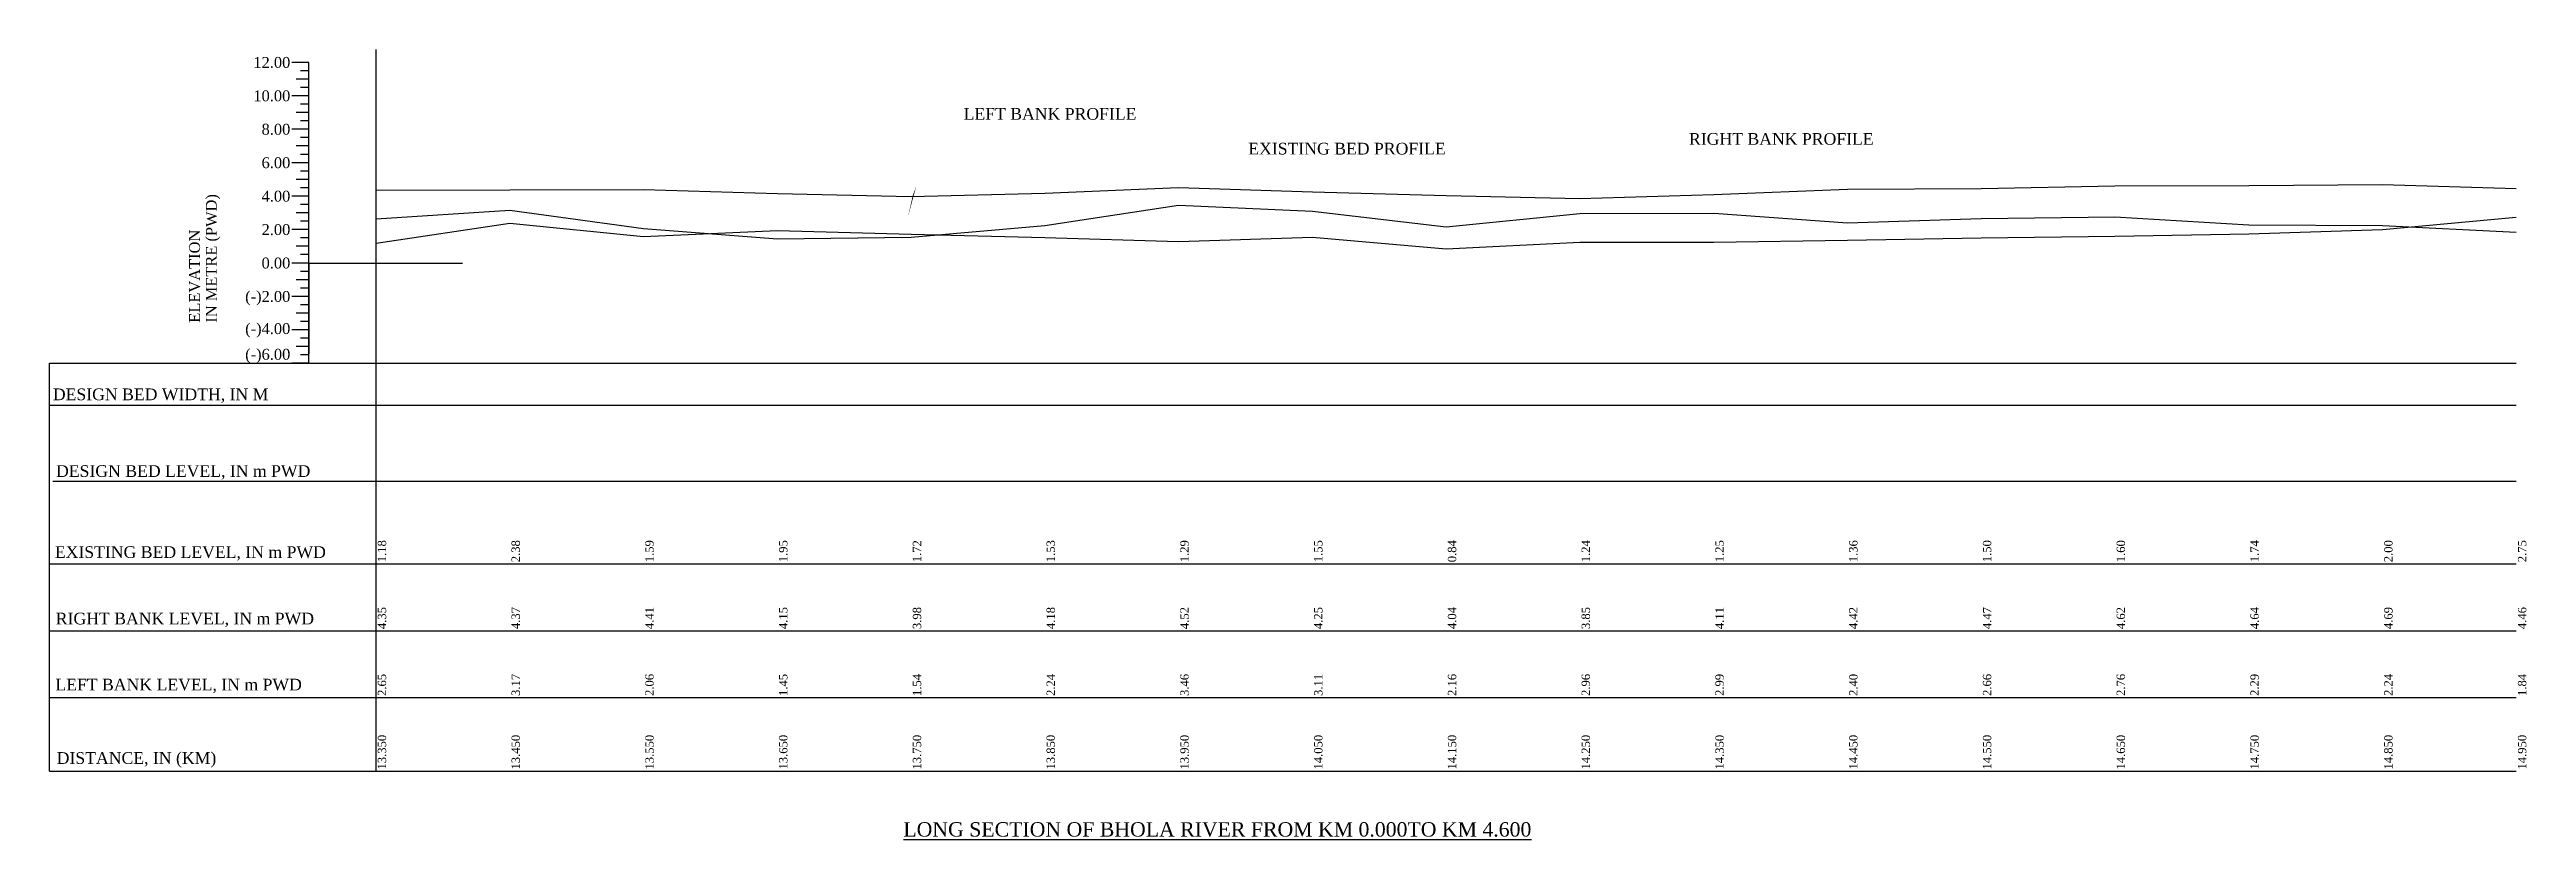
# Model space of a CAD drawing. Header units: metres. Extents: x -148477 to 168932, y -55673 to -2736.
# Drawn here: x 63082.2 to 63230.3, y -30442.3 to -30395.1 of the extents above; entities that cross this region are included whole.
import ezdxf
from ezdxf.enums import TextEntityAlignment as Align

# ---------------------------------------------------------------- set-up
doc = ezdxf.new("R2010")
doc.units = ezdxf.units.M
doc.styles.add('liza', font='times.ttf', dxfattribs={"height": 2})
doc.styles.get("Standard").update_dxf_attribs({"font": 'times.ttf'})

msp = doc.modelspace()

# ---------------------------------------------------------------- texts
at = {"color": 0, "lineweight": 30}
for s, p in [('12.00', (63096.5655, -30396.1794)), ('10.00', (63096.5655, -30398.1794)), ('8.00', (63096.5655, -30400.1794)), ('6.00', (63096.5655, -30402.1794)), ('4.00', (63096.5655, -30404.1794)), ('2.00', (63096.5655, -30406.1794)), ('0.00', (63096.5655, -30408.1794)), ('(-)2.00', (63096.5655, -30410.1794)), ('(-)4.00', (63096.5655, -30412.1044)), ('(-)6.00', (63096.5655, -30413.6388))]:
    msp.add_text(s, height=0.65, dxfattribs=at).set_placement(p, align=Align.RIGHT)
for s, p in [('IN METRE (PWD)', (63092.1655, -30411.4244)), ('ELEVATION', (63091.1655, -30411.4244))]:
    msp.add_text(s, height=0.65, rotation=90, dxfattribs=at).set_placement(p)
at = {"color": 2, "lineweight": 30, "insert": (63136.8343, -30398.5833), "char_height": 0.7, "attachment_point": 1}
msp.add_mtext('LEFT BANK PROFILE', dxfattribs=at)
at = {"color": 6, "lineweight": 30, "insert": (63180.219, -30400.0808), "char_height": 0.7, "attachment_point": 1}
msp.add_mtext('RIGHT BANK PROFILE', dxfattribs=at)
at = {"color": 4, "lineweight": 30, "insert": (63153.8612, -30400.6632), "char_height": 0.7, "attachment_point": 1}
msp.add_mtext('EXISTING BED PROFILE', dxfattribs=at)
at = {"color": 0, "lineweight": 30, "char_height": 0.7, "attachment_point": 1}
for s, insert in [('DESIGN BED WIDTH, IN M', (63082.3633, -30415.3603)), ('DESIGN BED LEVEL, IN m PWD', (63082.554, -30419.9487)), ('EXISTING BED LEVEL, IN m PWD', (63082.4833, -30424.7972)), ('RIGHT BANK LEVEL, IN m PWD', (63082.5382, -30428.7722)), ('LEFT BANK LEVEL, IN m PWD', (63082.5153, -30432.7219)), ('DISTANCE, IN (KM)', (63082.5936, -30437.115))]:
    msp.add_mtext(s, dxfattribs=dict(at, insert=insert))
at = {"color": 6, "linetype": 'Continuous', "lineweight": -3, "ltscale": 0.5, "char_height": 0.5, "width": 2.15, "attachment_point": 1, "rotation": 90, "style": 'liza'}
for s, insert in [('1.18', (63101.7966, -30425.7544)), ('2.38', (63109.7966, -30425.7544)), ('1.59', (63117.7966, -30425.7544)), ('1.95', (63125.7966, -30425.7544)), ('1.72', (63133.7966, -30425.7544)), ('1.53', (63141.7966, -30425.7544)), ('1.29', (63149.7966, -30425.7544)), ('1.55', (63157.7966, -30425.7544)), ('0.84', (63165.7966, -30425.7544)), ('1.24', (63173.7966, -30425.7544)), ('1.25', (63181.7966, -30425.7544)), ('1.36', (63189.7966, -30425.7544)), ('1.50', (63197.7966, -30425.7544)), ('1.60', (63205.7966, -30425.7544)), ('1.74', (63213.7966, -30425.7544)), ('2.00', (63221.7966, -30425.7544)), ('2.75', (63229.7966, -30425.7544)), ('4.35', (63101.7966, -30429.7544)), ('4.37', (63109.7966, -30429.7544)), ('4.41', (63117.7966, -30429.7544)), ('4.15', (63125.7966, -30429.7544)), ('3.98', (63133.7966, -30429.7544)), ('4.18', (63141.7966, -30429.7544)), ('4.52', (63149.7966, -30429.7544)), ('4.25', (63157.7966, -30429.7544)), ('4.04', (63165.7966, -30429.7544)), ('3.85', (63173.7966, -30429.7544)), ('4.11', (63181.7966, -30429.7544)), ('4.42', (63189.7966, -30429.7544)), ('4.47', (63197.7966, -30429.7544)), ('4.62', (63205.7966, -30429.7544)), ('4.64', (63213.7966, -30429.7544)), ('4.69', (63221.7966, -30429.7544)), ('4.46', (63229.7966, -30429.7544)), ('2.65', (63101.7966, -30433.7544)), ('3.17', (63109.7966, -30433.7544)), ('2.06', (63117.7966, -30433.7544)), ('1.45', (63125.7966, -30433.7544)), ('1.54', (63133.7966, -30433.7544)), ('2.24', (63141.7966, -30433.7544)), ('3.46', (63149.7966, -30433.7544)), ('3.11', (63157.7966, -30433.7544)), ('2.16', (63165.7966, -30433.7544)), ('2.96', (63173.7966, -30433.7544)), ('2.99', (63181.7966, -30433.7544)), ('2.40', (63189.7966, -30433.7544)), ('2.66', (63197.7966, -30433.7544)), ('2.76', (63205.7966, -30433.7544)), ('2.29', (63213.7966, -30433.7544)), ('2.24', (63221.7966, -30433.7544)), ('1.84', (63229.7966, -30433.7544)), ('13.350', (63101.7966, -30438.1544)), ('13.450', (63109.7966, -30438.1544)), ('13.550', (63117.7966, -30438.1544)), ('13.650', (63125.7966, -30438.1544)), ('13.750', (63133.7966, -30438.1544)), ('13.850', (63141.7966, -30438.1544)), ('13.950', (63149.7966, -30438.1544)), ('14.050', (63157.7966, -30438.1544)), ('14.150', (63165.7966, -30438.1544)), ('14.250', (63173.7966, -30438.1544)), ('14.350', (63181.7966, -30438.1544)), ('14.450', (63189.7966, -30438.1544)), ('14.550', (63197.7966, -30438.1544)), ('14.650', (63205.7966, -30438.1544)), ('14.750', (63213.7966, -30438.1544)), ('14.850', (63221.7966, -30438.1544)), ('14.950', (63229.7966, -30438.1544))]:
    msp.add_mtext(s, dxfattribs=dict(at, insert=insert))
at = {"color": 0, "linetype": 'ByBlock', "lineweight": 30, "insert": (63133.2318, -30441.3037), "char_height": 0.861585, "width": 43.932388, "attachment_point": 1}
msp.add_mtext('\\pi-861.6,l861.6,t3.705e+004;{\\LLONG SECTION OF BHOLA RIVER FROM KM 0.000TO KM 4.600}', dxfattribs=at)

# ---------------------------------------------------------------- linework, layer by layer
at = {"color": 6, "linetype": 'Continuous', "lineweight": -3, "ltscale": 0.5}
for p, q in [((63101.6966, -30438.2691), (63101.6966, -30395.0843)), ((63097.6655, -30407.8544), (63106.8714, -30407.8544))]:
    msp.add_line(p, q, dxfattribs=at)
at = {"color": 0, "lineweight": 30}
for p, q in [((63097.6655, -30395.8544), (63096.6655, -30395.8544)), ((63097.6655, -30396.8544), (63096.9155, -30396.8544)), ((63097.6655, -30396.3544), (63097.1655, -30396.3544)), ((63097.6655, -30413.8544), (63097.6655, -30395.8544)), ((63097.6655, -30397.8544), (63096.6655, -30397.8544)), ((63097.6655, -30397.8544), (63096.6655, -30397.8544)), ((63097.6655, -30397.8544), (63096.6655, -30397.8544)), ((63097.6655, -30397.3544), (63097.1655, -30397.3544)), ((63097.6655, -30398.3544), (63097.1655, -30398.3544)), ((63097.6655, -30399.8544), (63096.6655, -30399.8544)), ((63097.6655, -30399.8544), (63096.6655, -30399.8544)), ((63097.6655, -30398.8544), (63096.9155, -30398.8544)), ((63097.6655, -30399.3544), (63097.1655, -30399.3544)), ((63097.6655, -30400.8544), (63096.9155, -30400.8544)), ((63097.6655, -30400.8544), (63096.9155, -30400.8544)), ((63097.6655, -30400.3544), (63097.1655, -30400.3544)), ((63097.6655, -30400.3544), (63097.1655, -30400.3544)), ((63097.6655, -30401.3544), (63097.1655, -30401.3544)), ((63097.6655, -30401.8544), (63096.6655, -30401.8544)), ((63097.6655, -30402.8544), (63096.9155, -30402.8544)), ((63097.6655, -30402.3544), (63097.1655, -30402.3544)), ((63097.6655, -30403.8544), (63096.6655, -30403.8544)), ((63097.6655, -30403.3544), (63097.1655, -30403.3544)), ((63097.6655, -30404.3544), (63097.1655, -30404.3544)), ((63097.6655, -30405.8544), (63096.6655, -30405.8544)), ((63097.6655, -30404.8544), (63096.9155, -30404.8544)), ((63097.6655, -30405.3544), (63097.1655, -30405.3544)), ((63097.6655, -30406.8544), (63096.9155, -30406.8544)), ((63097.6655, -30406.3544), (63097.1655, -30406.3544)), ((63097.6655, -30407.3544), (63097.1655, -30407.3544)), ((63097.6655, -30407.8544), (63096.6655, -30407.8544)), ((63097.6655, -30408.8544), (63096.9155, -30408.8544)), ((63097.6655, -30408.3544), (63097.1655, -30408.3544)), ((63097.6655, -30409.8544), (63096.6655, -30409.8544)), ((63097.6655, -30409.3544), (63097.1655, -30409.3544)), ((63097.6655, -30410.3544), (63097.1655, -30410.3544)), ((63097.6655, -30411.8544), (63096.6655, -30411.8544)), ((63097.6655, -30410.8544), (63096.9155, -30410.8544)), ((63097.6655, -30411.3544), (63097.1655, -30411.3544)), ((63097.6655, -30412.8544), (63096.9155, -30412.8544)), ((63097.6655, -30412.3544), (63097.1655, -30412.3544)), ((63097.6655, -30413.3544), (63097.1655, -30413.3544)), ((63082.1655, -30413.8544), (63229.6902, -30413.8544)), ((63097.6655, -30413.8544), (63096.6655, -30413.8544)), ((63082.1655, -30416.349), (63229.6902, -30416.349)), ((63082.3597, -30420.9016), (63229.6902, -30420.9016)), ((63082.1655, -30438.2544), (63229.6902, -30438.2544))]:
    msp.add_line(p, q, dxfattribs=at)
at = {"lineweight": 30}
for p, q in [((63097.6655, -30407.8544), (63097.6655, -30413.2844)), ((63082.1655, -30438.2544), (63082.1655, -30413.8544)), ((63082.1655, -30425.8544), (63229.6902, -30425.8544)), ((63082.1655, -30429.8544), (63229.6902, -30429.8544)), ((63082.1655, -30433.8544), (63229.6902, -30433.8544))]:
    msp.add_line(p, q, dxfattribs=at)
at = {"color": 2, "lineweight": 30}
msp.add_lwpolyline([(63136.5171, -30398.9664, 0, 0, 0), (63135.161, -30399.003, 0, 0, 0), (63134.3811, -30401.8748, 0.2996, 0, 0), (63133.7963, -30403.8019, 0, 0, 0)], format="xyseb", dxfattribs=at)
at = {"color": 4, "lineweight": 30}
msp.add_lwpolyline([(63153.7296, -30401.0786, 0, 0, 0), (63152.8577, -30401.0594, 0, 0, 0), (63151.8821, -30405.1891, 0.2996, 0, 0), (63151.5886, -30406.4383, 0, 0, 0)], format="xyseb", dxfattribs=at)
at = {"color": 6, "lineweight": 30}
msp.add_lwpolyline([(63180.0398, -30400.4631, 0, 0, 0), (63178.8836, -30400.4694, 0, 0, 0), (63178.264, -30403.4606, 0.2996, 0, 0), (63178.0349, -30404.5959, 0, 0, 0)], format="xyseb", dxfattribs=at)
at = {"color": 0, "lineweight": 30}
msp.add_lwpolyline([(63092.6655, -30411.5544, 0, 0, 0), (63092.6655, -30403.8077, 0.2767, 0, 0), (63092.6655, -30403.2544, 0, 0, 0)], format="xyseb", dxfattribs=at)
at = {"color": 4, "linetype": 'Continuous', "lineweight": -3, "ltscale": 0.5}
msp.add_lwpolyline([(63101.6966, -30403.5054), (63109.6966, -30403.4844), (63117.6966, -30403.4484), (63125.6966, -30403.7044), (63133.6966, -30403.8754), (63141.6966, -30403.6714), (63149.6966, -30403.3374), (63157.6966, -30403.6044), (63165.6966, -30403.8114), (63173.6966, -30404.0014), (63181.6966, -30403.7464), (63189.6966, -30403.4304), (63197.6966, -30403.3874), (63205.6966, -30403.2314), (63213.6966, -30403.2124), (63221.6966, -30403.1654), (63229.6966, -30403.3944)], dxfattribs=at)
at = {"color": 6, "linetype": 'Continuous', "lineweight": -3, "ltscale": 0.5}
msp.add_lwpolyline([(63101.6966, -30405.2054), (63109.6966, -30404.6844), (63117.6966, -30405.7984), (63125.6966, -30406.4044), (63133.6966, -30406.3164), (63141.6966, -30405.6094), (63149.6966, -30404.3954), (63157.6966, -30404.7444), (63165.6966, -30405.6914), (63173.6966, -30404.8914), (63181.6966, -30404.8664), (63189.6966, -30405.4524), (63197.6966, -30405.1974), (63205.6966, -30405.0914), (63213.6966, -30405.5624), (63221.6966, -30405.6154), (63229.6966, -30406.0144)], dxfattribs=at)
at = {"color": 2, "linetype": 'Continuous', "lineweight": -3, "ltscale": 0.5}
msp.add_lwpolyline([(63101.6966, -30406.6754), (63109.6966, -30405.4704), (63117.6966, -30406.2684), (63125.6966, -30405.9044), (63133.6966, -30406.1364), (63141.6966, -30406.3204), (63149.6966, -30406.5654), (63157.6966, -30406.3044), (63165.6966, -30407.0114), (63173.6966, -30406.6114), (63181.6966, -30406.6064), (63189.6966, -30406.4904), (63197.6966, -30406.3574), (63205.6966, -30406.2514), (63213.6966, -30406.1124), (63221.6966, -30405.8554), (63229.6966, -30405.1044)], dxfattribs=at)

msp.set_redraw_order([(e.dxf.handle, doc.entitydb.next_handle()) for e in msp.query("TEXT MTEXT ATTDEF DIMENSION ARC_DIMENSION")])  # texts and dimensions are drawn at this point

doc.saveas('drawing.dxf')
